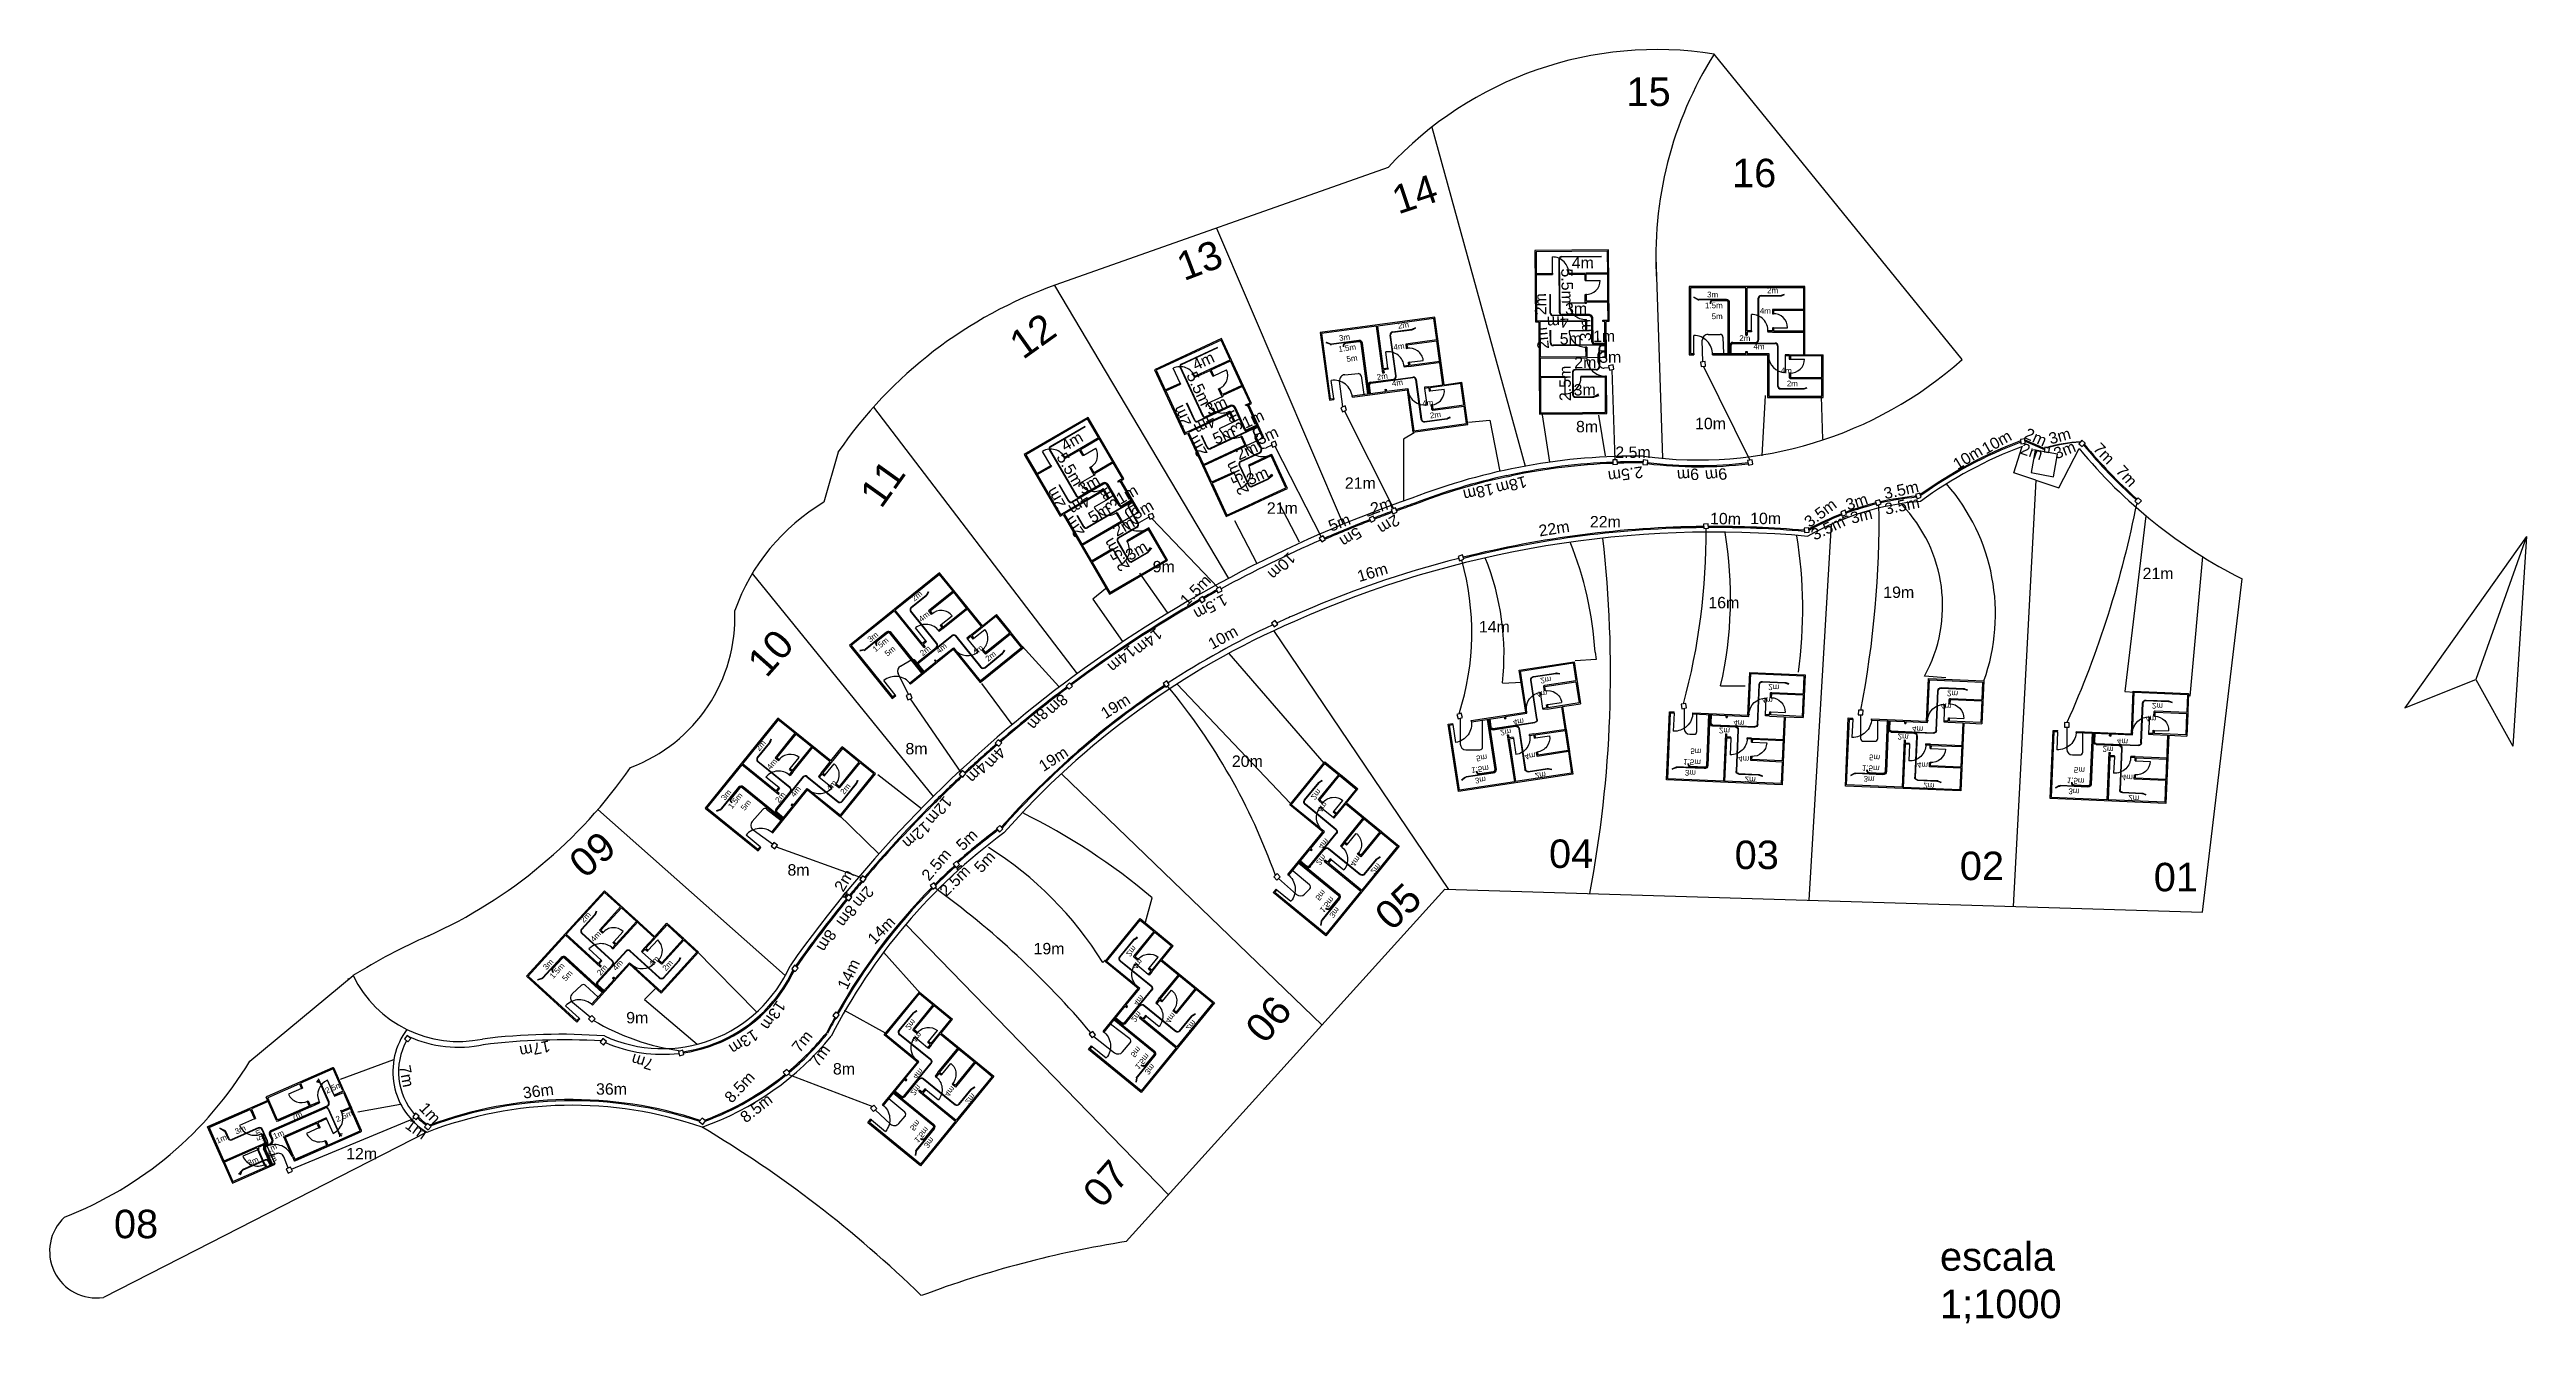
# Model space of a CAD drawing. Header units: millimetres. Extents: x -1169 to 5536, y 114 to 7943.
# Drawn here: x -1.6 to 215.9, y 114.3 to 226.1 of the extents above; entities that cross this region are included whole.
import ezdxf

# ---------------------------------------------------------------- set-up
doc = ezdxf.new("R2010")
doc.units = ezdxf.units.MM
for name, color, linetype in [('Cain', 76, 'Continuous'), ('canalizacion principal', 36, 'Continuous'), ('canalizacion secundaria', 5, 'Continuous'), ('cint', 76, 'Continuous'), ('escala', 250, 'Continuous'), ('urbanizacion', 7, 'Continuous')]:
    doc.layers.add(name, color=color, linetype=linetype)
doc.styles.get("Standard").update_dxf_attribs({"font": 'arial.ttf'})

msp = doc.modelspace()

# ---------------------------------------------------------------- texts
at = {"layer": 'canalizacion principal'}
for s, rotation, p in [('2m', 336.4946, (171.69, 192.04)), ('3m', 15.616, (174.08, 191.46)), ('7m', 314.0055, (177.74, 191.02)), ('2.5m', 187.9304, (138.23, 189.55)), ('9m', 187.1217, (145.61, 189.41)), ('10m', 31.2512, (165.9, 189.2)), ('18m', 194.5245, (127.93, 188.71)), ('3.5m', 12.2514, (159.55, 186.65)), ('2m', 212.3074, (116.52, 185.37)), ('10m', 358.984, (144.17, 184.47)), ('3.5m', 36.858, (152.92, 184.12)), ('3m', 18.4738, (156.29, 185.65)), ('5m', 212.3074, (113.18, 184.26)), ('22m', 8.9924, (129.22, 183.38)), ('10m', 224.0055, (107.2, 182.09)), ('16m', 16.263, (113.37, 179.38)), ('1.5m', 208.4523, (101.46, 178.38)), ('14m', 221.112, (95.54, 175.42)), ('10m', 29.0627, (100.46, 173.43)), ('8m', 230.1531, (85.4, 168.42)), ('4m', 230.1531, (81.67, 165.02)), ('19m', 33.0338, (85.65, 162.7)), ('12m', 230.4245, (76.96, 160.69)), ('5m', 44.0055, (78.56, 155.73)), ('2.5m', 49.8364, (75.61, 153.08)), ('2m', 229.9747, (70.09, 152.8)), ('8m', 233.7159, (68.55, 151.13)), ('14m', 64.3021, (68.4, 143.53)), ('13m', 235.6403, (62.28, 142.75)), ('7m', 51.5056, (64.24, 138)), ('17m', 191.3132, (42.23, 139.16)), ('7m', 163.2349, (51.5, 137.45)), ('7m', 280.7507, (29.06, 136.88)), ('36m', 7.3632, (40, 134.04)), ('8.5m', 47.1296, (58.27, 133.58)), ('1m', 314.0055, (30.75, 133.14))]:
    msp.add_text(s, height=1, rotation=rotation, dxfattribs=at).set_placement(p)
at = {"layer": 'canalizacion secundaria'}
for s, p in [('10m', (142.86, 192.8)), ('8m', (132.41, 192.53)), ('2.5m', (135.86, 190.28)), ('21m', (112.11, 187.57)), ('21m', (105.26, 185.38)), ('22m', (133.63, 184.18)), ('10m', (147.7, 184.47)), ('9m', (95.24, 180.24)), ('21m', (182.16, 179.64)), ('19m', (159.39, 177.99)), ('16m', (144.03, 177.08)), ('14m', (123.88, 174.96)), ('8m', (73.53, 164.26)), ('20m', (102.19, 163.16)), ('8m', (63.17, 153.62)), ('19m', (84.78, 146.71)), ('9m', (49.01, 140.65)), ('8m', (67.16, 136.16)), ('36m', (46.36, 134.39)), ('12m', (24.42, 128.71))]:
    msp.add_text(s, height=1, dxfattribs=at).set_placement(p)
for s, rotation, p in [('10m', 29.4332, (168.41, 190.57)), ('2m', 341.581, (171.35, 190.67)), ('3m', 22.0926, (174.6, 190.15)), ('9m', 184.7602, (143.17, 189.37)), ('7m', 312.386, (179.74, 189.08)), ('18m', 192.8974, (125.06, 188.06)), ('5m', 21.3565, (110.91, 183.79)), ('2m', 18.4162, (114.56, 185.31)), ('3.5m', 25.836, (153.36, 183.01)), ('3m', 14.0242, (156.64, 184.49)), ('3.5m', 11.8117, (159.62, 185.29)), ('1.5m', 44.9736, (98.24, 177.22)), ('14m', 221.2459, (93.22, 173.9)), ('8m', 224.7005, (87.2, 169.66)), ('19m', 32.6407, (91.09, 167.33)), ('4m', 225.9405, (80.13, 163.72)), ('12m', 221.8324, (75.2, 158.45)), ('5m', 47.9947, (80.2, 153.78)), ('2m', 59.0182, (68.06, 152.11)), ('2.5m', 44.978, (77.12, 151.72)), ('8m', 238.9454, (66.68, 148.99)), ('14m', 45.8246, (70.82, 147.51)), ('13m', 213.2183, (60.19, 140.18)), ('7m', 53.8367, (65.84, 136.75)), ('8.5m', 37.8578, (59.51, 131.86)), ('1m', 324.7105, (29.51, 131.52))]:
    msp.add_text(s, height=1, rotation=rotation, dxfattribs=at).set_placement(p)
at = {"layer": 'escala', "insert": (164.37, 121.44), "char_height": 2.5, "attachment_point": 1}
msp.add_mtext_dynamic_manual_height_columns('escala 1;1000', width=1.061, gutter_width=12.5, heights=[0], dxfattribs=at)
at = {"layer": 'urbanizacion', "char_height": 2.5, "attachment_point": 1}
for s, heights, insert in [('15', [0], (136.84, 223.67)), ('16', [0], (146.11, 216.54)), ('04', [0], (130.04, 156.79)), ('03', [32.64], (146.34, 156.69)), ('02', [0], (166.11, 155.72)), ('01', [0], (183.14, 154.74)), ('08', [0], (4.03, 124.29))]:
    msp.add_mtext_dynamic_manual_height_columns(s, width=1.6555, gutter_width=12.5, heights=heights, dxfattribs=dict(at, insert=insert))
for s, insert, rotation in [('14', (116, 214.01), 18.4216), ('13', (97.09, 208.12), 20.8397), ('12', (82.39, 200.89), 35.5159), ('11', (69.36, 187.2), 54.4413), ('10', (59.45, 172.55), 48.3442), ('09', (43.74, 155.18), 40.2145), ('05', (114.51, 150.49), 43.4297), ('06', (103.18, 140.38), 49.1225), ('07', (88.9, 125.95), 48.7922)]:
    msp.add_mtext_dynamic_manual_height_columns(s, width=1.6555, gutter_width=12.5, heights=[0], dxfattribs=dict(at, insert=insert, rotation=rotation))

# ---------------------------------------------------------------- blocks, each defined once
blk = doc.blocks.new('chaletl (1)')
for p, q in [((1524.71, 7754.82), (1524.71, 7756.26)), ((1526.54, 7756.32), (1526.64, 7756.32)), ((1519.64, 7752.82), (1519.64, 7754.41)), ((1524.22, 7754.44), (1524.32, 7754.44)), ((1524.71, 7754.82), (1524.32, 7754.82)), ((1524.32, 7754.82), (1524.32, 7754.82)), ((1524.32, 7754.72), (1524.32, 7754.44)), ((1524.71, 7754.72), (1524.32, 7754.72)), ((1524.71, 7754.82), (1524.71, 7754.72)), ((1526.54, 7754.81), (1526.15, 7754.81)), ((1526.15, 7754.81), (1526.15, 7754.71)), ((1526.54, 7754.71), (1526.15, 7754.71)), ((1526.54, 7755.08), (1526.64, 7755.08)), ((1526.64, 7755.08), (1527.88, 7755.08)), ((1519.64, 7752.82), (1519.64, 7752.72)), ((1521.28, 7752.82), (1521.28, 7752.72)), ((1524.22, 7753), (1524.22, 7752.82)), ((1524.22, 7753), (1524.32, 7753)), ((1524.32, 7753), (1524.32, 7752.82)), ((1526.22, 7752.72), (1526.22, 7752.62)), ((1527.66, 7752.72), (1527.66, 7752.62)), ((1527.66, 7752.62), (1527.66, 7751.17)), ((1528.03, 7752.72), (1529.3, 7752.72)), ((1528.03, 7752.34), (1528.13, 7752.34)), ((1528.13, 7752.34), (1529.37, 7752.34)), ((1529.4, 7752.72), (1530.99, 7752.72)), ((1528.13, 7751.1), (1528.03, 7751.1)), ((1526.12, 7748.97), (1530.99, 7748.97))]:
    blk.add_line(p, q)
for points in [[(1529.4, 7752.72), (1529.4, 7758.7), (1519.24, 7758.7), (1519.24, 7752.72), (1519.64, 7752.72)], [(1524.22, 7754.44), (1524.22, 7758.6), (1519.34, 7758.6)], [(1524.22, 7758.6), (1519.34, 7758.6), (1519.34, 7752.82), (1519.64, 7752.82)], [(1524.32, 7754.82), (1524.32, 7758.6)], [(1529.3, 7756.7), (1529.3, 7758.6), (1524.32, 7758.6)], [(1526.54, 7754.71), (1529.4, 7754.71), (1529.4, 7756.7)], [(1529.3, 7756.7), (1526.54, 7756.7), (1526.54, 7756.32)], [(1526.59, 7756.32), (1526.59, 7756.32), (1526.64, 7756.32)], [(1526.64, 7755.08), (1526.64, 7754.81), (1529.3, 7754.81), (1529.3, 7756.6), (1526.64, 7756.6), (1526.64, 7756.32)], [(1529.3, 7752.72), (1529.3, 7756.6)], [(1524.32, 7754.44), (1524.32, 7754.72)], [(1524.71, 7754.76), (1524.71, 7754.82)], [(1526.15, 7754.82), (1526.15, 7754.76), (1526.15, 7754.76)], [(1526.54, 7755.08), (1526.54, 7754.81)], [(1526.64, 7755.08), (1526.59, 7755.08)], [(1519.24, 7752.72), (1519.64, 7752.72)], [(1519.64, 7752.82), (1519.64, 7752.77)], [(1521.28, 7752.82), (1524.22, 7752.82)], [(1521.28, 7752.77), (1521.28, 7752.82)], [(1521.28, 7752.72), (1526.12, 7752.72)], [(1524.22, 7752.82), (1524.22, 7753)], [(1524.32, 7752.82), (1524.32, 7753)], [(1524.32, 7752.82), (1526.22, 7752.82)], [(1526.12, 7752.72), (1526.12, 7748.97), (1530.99, 7748.97), (1530.99, 7752.72)], [(1526.22, 7752.82), (1526.22, 7749.07), (1530.89, 7749.07), (1530.89, 7750.63)], [(1526.22, 7752.62), (1526.22, 7752.67), (1526.22, 7752.67)], [(1528.03, 7752.72), (1527.66, 7752.72)], [(1527.66, 7752.67), (1527.66, 7752.62)], [(1528.03, 7752.62), (1527.66, 7752.62)], [(1528.03, 7752.62), (1528.03, 7752.34)], [(1528.08, 7752.34), (1528.13, 7752.34)], [(1530.89, 7750.73), (1530.89, 7752.62), (1528.13, 7752.62)], [(1528.13, 7752.62), (1528.13, 7752.34)], [(1530.99, 7750.73), (1530.99, 7752.72)], [(1528.13, 7751.1), (1528.08, 7751.1), (1528.08, 7751.1)], [(1528.13, 7751.1), (1528.13, 7750.73), (1530.89, 7750.73)]]:
    blk.add_lwpolyline(points)
blk.add_lwpolyline([(1528.03, 7751.1), (1528.03, 7750.73, 0.414214), (1528.13, 7750.63), (1530.89, 7750.63)], format="xyb")
for centre, radius, start, end in [((1524.71, 7754.82), 1.44, 357.6635, 90), ((1526.64, 7755.08), 1.24, 0, 92.3109), ((1519.64, 7752.77), 1.64, 358.2528, 90), ((1527.66, 7752.62), 1.45, 180, 270), ((1528.13, 7752.34), 1.24, 267.6891, 0)]:
    blk.add_arc(centre, radius, start, end)
at = {"layer": 'Cain'}
for p, q in [((1527.33, 7757.93), (1527.61, 7758.03)), ((1527.34, 7757.91), (1527.62, 7758.01)), ((1519.96, 7757.57), (1519.64, 7757.75)), ((1519.97, 7757.58), (1519.65, 7757.77)), ((1519.98, 7757.6), (1519.66, 7757.78)), ((1522.5, 7757.57), (1520.09, 7757.57)), ((1522.5, 7757.55), (1520.09, 7757.55)), ((1522.5, 7757.53), (1520.09, 7757.53)), ((1521.07, 7757.24), (1521.07, 7757.19)), ((1521.09, 7757.24), (1521.09, 7757.19)), ((1521.11, 7757.24), (1521.11, 7757.19)), ((1522.5, 7757.49), (1521.32, 7757.49)), ((1522.5, 7757.47), (1521.32, 7757.47)), ((1522.5, 7757.45), (1521.32, 7757.45)), ((1522.67, 7752.82), (1522.67, 7757.28)), ((1522.69, 7752.82), (1522.69, 7757.28)), ((1522.71, 7752.82), (1522.71, 7757.28)), ((1522.71, 7752.82), (1522.71, 7757.28)), ((1522.75, 7752.82), (1522.75, 7757.28)), ((1522.77, 7752.82), (1522.77, 7757.28)), ((1522.79, 7752.82), (1522.79, 7757.28)), ((1525.3, 7754.05), (1525.3, 7757.67)), ((1525.32, 7754.05), (1525.32, 7757.67)), ((1525.34, 7754.05), (1525.34, 7757.67)), ((1525.55, 7757.92), (1527.25, 7757.92)), ((1525.55, 7757.9), (1527.25, 7757.9)), ((1525.55, 7757.88), (1527.25, 7757.88)), ((1527.34, 7757.89), (1527.62, 7757.99)), ((1523.06, 7753.8), (1525.05, 7753.8)), ((1523.06, 7753.78), (1525.05, 7753.78)), ((1523.06, 7753.76), (1525.05, 7753.76)), ((1523.06, 7753.74), (1526.78, 7753.74)), ((1523.06, 7753.72), (1526.78, 7753.72)), ((1523.06, 7753.7), (1526.78, 7753.7)), ((1522.81, 7752.82), (1522.81, 7753.55)), ((1522.81, 7752.82), (1522.81, 7753.55)), ((1522.83, 7752.82), (1522.83, 7753.55)), ((1522.83, 7752.82), (1522.83, 7753.55)), ((1522.85, 7752.82), (1522.85, 7753.55)), ((1522.87, 7752.82), (1522.87, 7753.55)), ((1522.89, 7752.82), (1522.89, 7753.55)), ((1522.91, 7752.82), (1522.91, 7753.55)), ((1526.99, 7753.49), (1526.99, 7750)), ((1527.01, 7753.49), (1527.01, 7750)), ((1527.03, 7753.49), (1527.03, 7750)), ((1527.28, 7749.75), (1529.25, 7749.75)), ((1527.28, 7749.73), (1529.25, 7749.73)), ((1527.28, 7749.71), (1529.25, 7749.71)), ((1529.32, 7749.76), (1529.57, 7749.84)), ((1529.32, 7749.74), (1529.58, 7749.82)), ((1529.33, 7749.72), (1529.59, 7749.8))]:
    blk.add_line(p, q, dxfattribs=at)
for centre, radius, start, end in [((1520.09, 7757.78), 0.25, 239.8779, 270), ((1520.09, 7757.78), 0.23, 239.8779, 270), ((1520.09, 7757.78), 0.21, 239.8779, 270), ((1521.32, 7757.24), 0.25, 90, 180), ((1521.32, 7757.24), 0.25, 90, 180), ((1521.32, 7757.24), 0.23, 90, 180), ((1521.32, 7757.24), 0.21, 90, 180), ((1522.5, 7757.28), 0.29, 0, 90), ((1522.5, 7757.28), 0.27, 0, 90), ((1522.5, 7757.28), 0.25, 0, 90), ((1522.5, 7757.28), 0.21, 0, 90), ((1522.5, 7757.28), 0.21, 0, 90), ((1522.5, 7757.28), 0.21, 0, 90), ((1522.5, 7757.28), 0.19, 0, 90), ((1522.5, 7757.28), 0.17, 0, 90), ((1525.55, 7757.67), 0.25, 90, 180), ((1525.55, 7757.67), 0.23, 90, 180), ((1525.55, 7757.67), 0.21, 90, 180), ((1527.25, 7758.17), 0.25, 270, 289.2762), ((1527.25, 7758.17), 0.27, 270, 289.2762), ((1527.25, 7758.17), 0.29, 270, 289.2762), ((1523.06, 7753.55), 0.25, 90, 180), ((1523.06, 7753.55), 0.23, 90, 180), ((1523.06, 7753.55), 0.21, 90, 180), ((1523.06, 7753.55), 0.19, 90, 180), ((1523.06, 7753.55), 0.17, 90, 180), ((1523.06, 7753.55), 0.15, 90, 180), ((1525.05, 7754.05), 0.25, 270, 0), ((1525.05, 7754.05), 0.27, 270, 0), ((1525.05, 7754.05), 0.29, 270, 0), ((1526.78, 7753.49), 0.25, 0, 90), ((1526.78, 7753.49), 0.25, 0, 90), ((1526.78, 7753.49), 0.23, 0, 90), ((1526.78, 7753.49), 0.23, 0, 90), ((1526.78, 7753.49), 0.21, 0, 90), ((1527.28, 7750), 0.29, 180, 270), ((1527.28, 7750), 0.27, 180, 270), ((1527.28, 7750), 0.25, 180, 270), ((1529.25, 7750), 0.25, 270, 285.6679), ((1529.25, 7750), 0.27, 270, 285.6679), ((1529.25, 7750), 0.29, 270, 285.6679)]:
    blk.add_arc(centre, radius, start, end, dxfattribs=at)
for s, p in [('3m', (1520.81, 7757.75)), ('2m', (1526.08, 7758.12)), ('1.5m', (1520.63, 7756.8)), ('5m', (1521.21, 7755.84)), ('4m', (1525.44, 7756.32)), ('2m', (1523.64, 7753.92)), ('4m', (1524.88, 7753.19)), ('4m', (1527.28, 7751.07)), ('2m', (1527.81, 7749.94))]:
    blk.add_text(s, height=0.5, dxfattribs=at).set_placement(p)
blk = doc.blocks.new('dibujo4 (1)')
for p, q in [((1736.96, 2353.55), (1736.96, 2352.65)), ((1738.67, 2353.98), (1738.57, 2353.98)), ((1738.57, 2353.88), (1738.57, 2353.98)), ((1738.57, 2353.65), (1738.57, 2353.88)), ((1741.81, 2353.98), (1738.67, 2353.98)), ((1741.71, 2353.88), (1738.67, 2353.88)), ((1738.67, 2353.65), (1738.67, 2353.88)), ((1741.71, 2353.42), (1740.47, 2353.42)), ((1741.71, 2353.42), (1741.81, 2353.42)), ((1736.86, 2352.65), (1735.42, 2352.65)), ((1736.86, 2352.65), (1736.96, 2352.65)), ((1736.86, 2351.21), (1736.96, 2351.21)), ((1736.96, 2351.21), (1736.96, 2350.22)), ((1738.57, 2351.73), (1738.57, 2351.63)), ((1738.7, 2351.63), (1738.57, 2351.63)), ((1741.71, 2351.73), (1738.67, 2351.73)), ((1738.7, 2351.73), (1741.71, 2351.73)), ((1741.71, 2352.18), (1741.81, 2352.18)), ((1741.71, 2352.18), (1741.71, 2351.73)), ((1741.91, 2351.73), (1741.81, 2351.73)), ((1741.81, 2351.63), (1742.65, 2351.63)), ((1741.91, 2351.73), (1742.65, 2351.73)), ((1742.65, 2351.73), (1741.91, 2351.73)), ((1742.65, 2351.73), (1742.65, 2351.63)), ((1744.09, 2351.73), (1744.09, 2353.17)), ((1744.94, 2351.73), (1744.09, 2351.73)), ((1744.09, 2351.73), (1744.94, 2351.73)), ((1744.09, 2351.73), (1744.09, 2351.63)), ((1744.09, 2351.63), (1744.94, 2351.63)), ((1744.94, 2351.83), (1744.94, 2351.73)), ((1744.94, 2351.63), (1744.94, 2350.19)), ((1745.04, 2351.73), (1745.04, 2350.09)), ((1736.03, 2350.05), (1734.6, 2350.05)), ((1736.03, 2350.22), (1736.03, 2350.05)), ((1736.03, 2350.05), (1736.13, 2350.05)), ((1736.13, 2350.22), (1736.13, 2350.05)), ((1736.92, 2348.37), (1736.92, 2350)), ((1738.7, 2350.19), (1738.57, 2350.19)), ((1738.57, 2350.09), (1738.57, 2350.19)), ((1741.72, 2350.09), (1738.67, 2350.09)), ((1741.82, 2350.19), (1738.7, 2350.19)), ((1741.72, 2350.09), (1738.7, 2350.09)), ((1741.72, 2349.63), (1740.53, 2349.63)), ((1741.72, 2349.99), (1741.72, 2350.09)), ((1741.72, 2349.63), (1741.82, 2349.63)), ((1742.66, 2350.19), (1741.82, 2350.19)), ((1742.66, 2350.09), (1741.82, 2350.09)), ((1742.66, 2350.09), (1741.82, 2350.09)), ((1742.66, 2350.19), (1742.66, 2350.09)), ((1742.66, 2350.09), (1742.66, 2348.7)), ((1744.94, 2350.19), (1744.1, 2350.19)), ((1744.1, 2350.19), (1744.1, 2350.09)), ((1744.94, 2350.09), (1744.1, 2350.09)), ((1744.94, 2350.09), (1744.1, 2350.09)), ((1736.03, 2348.62), (1736.03, 2348.37)), ((1736.03, 2348.62), (1736.13, 2348.62)), ((1736.13, 2348.62), (1736.13, 2348.37)), ((1736.92, 2348.27), (1736.92, 2348.37)), ((1738.55, 2348.27), (1738.55, 2348.37)), ((1738.57, 2348.27), (1738.57, 2347.94)), ((1738.57, 2347.94), (1738.57, 2347.84)), ((1738.7, 2347.84), (1738.57, 2347.84)), ((1738.67, 2348.27), (1738.67, 2347.94)), ((1741.72, 2348.39), (1741.82, 2348.39)), ((1741.72, 2348.04), (1741.72, 2347.94))]:
    blk.add_line(p, q)
for points in [[(1738.57, 2353.65), (1732.81, 2353.65), (1732.81, 2348.27), (1736.92, 2348.27)], [(1732.81, 2350.22), (1732.81, 2353.65), (1736.96, 2353.65)], [(1736.86, 2351.21), (1736.86, 2350.32), (1732.91, 2350.32), (1732.91, 2353.55), (1736.86, 2353.55), (1736.86, 2352.65)], [(1736.86, 2353.55), (1732.91, 2353.55), (1732.91, 2348.37), (1736.03, 2348.37)], [(1738.57, 2351.73), (1738.57, 2353.55), (1736.96, 2353.55)], [(1736.96, 2353.55), (1736.96, 2352.65)], [(1738.67, 2351.73), (1738.67, 2353.65)], [(1741.71, 2353.88), (1741.71, 2353.42)], [(1741.71, 2353.42), (1741.76, 2353.42)], [(1744.94, 2351.83), (1744.94, 2353.88), (1741.81, 2353.88)], [(1741.81, 2353.88), (1741.81, 2353.42)], [(1736.96, 2351.21), (1736.96, 2350.22), (1736.13, 2350.22)], [(1736.86, 2352.65), (1736.91, 2352.65)], [(1736.91, 2351.21), (1736.91, 2351.21), (1736.86, 2351.21)], [(1741.71, 2351.73), (1738.7, 2351.73)], [(1741.81, 2351.63), (1738.7, 2351.63)], [(1741.76, 2352.18), (1741.76, 2352.18), (1741.71, 2352.18)], [(1741.81, 2352.18), (1741.81, 2351.73)], [(1742.65, 2351.68), (1742.65, 2351.68), (1742.65, 2351.73)], [(1744.09, 2351.73), (1744.09, 2351.68)], [(1736.03, 2350.22), (1732.91, 2350.22)], [(1738.55, 2348.37), (1738.57, 2348.37), (1738.57, 2350.09)], [(1738.67, 2348.27), (1738.67, 2350.09)], [(1738.7, 2350.09), (1741.72, 2350.09)], [(1741.72, 2349.99), (1741.72, 2349.63)], [(1741.72, 2349.63), (1741.77, 2349.63)], [(1741.82, 2350.09), (1741.82, 2349.63)], [(1741.82, 2347.94), (1744.94, 2347.94), (1744.94, 2350.09)], [(1742.66, 2350.14), (1742.66, 2350.09)], [(1744.1, 2350.09), (1744.1, 2350.14)], [(1736.13, 2348.37), (1736.92, 2348.37)], [(1736.92, 2348.32), (1736.92, 2348.37)], [(1738.55, 2348.37), (1738.55, 2348.32), (1738.55, 2348.32)], [(1738.55, 2348.27), (1738.57, 2348.27)], [(1741.72, 2347.94), (1738.67, 2347.94)], [(1738.7, 2347.94), (1741.72, 2347.94)], [(1741.72, 2348.39), (1741.72, 2348.04)], [(1741.77, 2348.39), (1741.72, 2348.39), (1741.72, 2348.39)], [(1741.82, 2348.39), (1741.82, 2347.94)]]:
    blk.add_lwpolyline(points)
for points in [[(1745.04, 2351.73), (1745.04, 2353.88, 0.414214), (1744.94, 2353.98), (1741.81, 2353.98)], [(1738.7, 2347.84), (1744.94, 2347.84, 0.414214), (1745.04, 2347.94), (1745.04, 2350.09)]]:
    blk.add_lwpolyline(points, format="xyb")
blk.add_lwpolyline([(1736.03, 2350.05), (1736.08, 2350.05), (1736.08, 2348.62), (1736.03, 2348.62)], close=True)
for centre, radius, start, end in [((1741.71, 2353.42), 1.24, 180, 272.3109), ((1736.86, 2352.65), 1.44, 180, 271.9898), ((1736.03, 2350.05), 1.43, 54.0951, 54.78), ((1744.09, 2351.73), 1.44, 90, 180), ((1736.03, 2350.05), 1.43, 180, 272.0097), ((1736.92, 2348.37), 1.63, 358.2413, 90), ((1741.77, 2349.63), 1.24, 180, 270), ((1742.66, 2350.14), 1.44, 270, 5.9756)]:
    blk.add_arc(centre, radius, start, end)
at = {"layer": 'cint'}
for p, q in [((1743.38, 2353.23), (1743.16, 2353.42)), ((1743.4, 2353.24), (1743.26, 2353.5)), ((1743.42, 2353.25), (1743.43, 2353.59)), ((1734, 2352.74), (1733.72, 2353.1)), ((1734.02, 2352.75), (1733.73, 2353.12)), ((1734.04, 2352.76), (1733.75, 2353.13)), ((1734.06, 2352), (1734.06, 2352.58)), ((1734.08, 2352), (1734.08, 2352.58)), ((1734.1, 2352), (1734.1, 2352.58)), ((1736.85, 2351.79), (1734.31, 2351.79)), ((1736.85, 2351.77), (1734.31, 2351.77)), ((1736.85, 2351.75), (1734.31, 2351.75)), ((1737.1, 2350.42), (1737.1, 2351.5)), ((1737.12, 2350.42), (1737.12, 2351.5)), ((1737.14, 2350.42), (1737.14, 2351.5)), ((1737.77, 2351.12), (1743.16, 2351.12)), ((1743.41, 2351.37), (1743.41, 2353.11)), ((1743.43, 2351.37), (1743.43, 2353.11)), ((1743.45, 2351.37), (1743.45, 2353.11)), ((1733.98, 2348.94), (1733.62, 2348.77)), ((1736.27, 2348.98), (1734.12, 2348.98)), ((1736.27, 2348.96), (1734.12, 2348.96)), ((1736.27, 2348.94), (1734.12, 2348.94)), ((1736.54, 2348.37), (1736.54, 2349.92)), ((1736.56, 2348.37), (1736.56, 2349.92)), ((1736.58, 2348.37), (1736.58, 2349.92)), ((1736.6, 2348.37), (1736.6, 2349.92)), ((1736.62, 2348.37), (1736.62, 2349.92)), ((1736.64, 2348.37), (1736.64, 2349.92)), ((1736.66, 2348.37), (1736.66, 2349.92)), ((1736.68, 2348.37), (1736.68, 2349.92)), ((1736.7, 2348.37), (1736.7, 2349.92)), ((1736.79, 2350.17), (1736.85, 2350.17)), ((1736.79, 2350.15), (1736.85, 2350.15)), ((1736.79, 2350.13), (1736.85, 2350.13)), ((1736.79, 2350.11), (1737.27, 2350.11)), ((1736.79, 2350.09), (1737.27, 2350.09)), ((1736.79, 2350.07), (1737.27, 2350.07)), ((1736.79, 2350.05), (1737.27, 2350.05)), ((1736.79, 2350.03), (1737.27, 2350.03)), ((1736.79, 2350.01), (1737.27, 2350.01)), ((1737.1, 2350.17), (1737.1, 2350.17)), ((1737.52, 2350.36), (1737.52, 2350.87)), ((1737.54, 2350.36), (1737.54, 2350.87)), ((1737.56, 2350.36), (1737.56, 2350.87)), ((1737.58, 2350.36), (1737.58, 2350.87)), ((1737.6, 2350.36), (1737.6, 2350.87)), ((1737.62, 2350.36), (1737.62, 2350.87)), ((1737.77, 2351.1), (1743.16, 2351.1)), ((1737.77, 2351.08), (1743.16, 2351.08)), ((1737.77, 2351.06), (1742.91, 2351.06)), ((1737.77, 2351.04), (1742.91, 2351.04)), ((1737.77, 2351.02), (1742.91, 2351.02)), ((1743.12, 2350.81), (1743.12, 2348.57)), ((1743.14, 2350.81), (1743.14, 2348.57)), ((1743.16, 2350.81), (1743.16, 2348.57)), ((1733.99, 2348.92), (1733.67, 2348.71)), ((1734.01, 2348.91), (1733.71, 2348.63)), ((1736.48, 2348.37), (1736.48, 2348.73)), ((1736.5, 2348.37), (1736.5, 2348.73)), ((1736.52, 2348.37), (1736.52, 2348.73))]:
    blk.add_line(p, q, dxfattribs=at)
for centre, radius, start, end in [((1733.81, 2352.58), 0.25, 0, 38.0475), ((1733.81, 2352.58), 0.27, 0, 38.0475), ((1733.81, 2352.58), 0.29, 0, 38.0475), ((1734.31, 2352), 0.25, 180, 270), ((1734.31, 2352), 0.23, 180, 270), ((1734.31, 2352), 0.21, 180, 270), ((1736.85, 2351.5), 0.29, 0, 90), ((1736.85, 2351.5), 0.27, 0, 90), ((1736.85, 2351.5), 0.25, 0, 90), ((1737.77, 2350.87), 0.25, 90, 180), ((1743.16, 2351.37), 0.25, 270, 0), ((1743.16, 2351.37), 0.27, 270, 0), ((1743.16, 2351.37), 0.29, 270, 0), ((1743.16, 2353.11), 0.25, 0, 27.9212), ((1743.16, 2353.11), 0.27, 0, 27.9212), ((1743.16, 2353.11), 0.29, 0, 27.9212), ((1734.12, 2348.73), 0.25, 90, 122.715), ((1734.12, 2348.73), 0.23, 90, 122.715), ((1734.12, 2348.73), 0.21, 90, 122.715), ((1736.27, 2348.73), 0.25, 0, 90), ((1736.27, 2348.73), 0.23, 0, 90), ((1736.27, 2348.73), 0.21, 0, 90), ((1736.79, 2349.92), 0.25, 90, 180), ((1736.79, 2349.92), 0.23, 90, 180), ((1736.79, 2349.92), 0.21, 90, 180), ((1736.79, 2349.92), 0.21, 90, 180), ((1736.79, 2349.92), 0.19, 90, 180), ((1736.79, 2349.92), 0.17, 90, 180), ((1736.79, 2349.92), 0.15, 90, 180), ((1736.79, 2349.92), 0.13, 90, 180), ((1736.79, 2349.92), 0.11, 90, 180), ((1736.79, 2349.92), 0.09, 90, 180), ((1736.85, 2350.42), 0.25, 270, 0), ((1736.85, 2350.42), 0.27, 270, 0), ((1736.85, 2350.42), 0.29, 270, 0), ((1737.27, 2350.36), 0.25, 270, 0), ((1737.27, 2350.36), 0.27, 270, 0), ((1737.27, 2350.36), 0.29, 270, 0), ((1737.27, 2350.36), 0.31, 270, 0), ((1737.27, 2350.36), 0.33, 270, 0), ((1737.27, 2350.36), 0.35, 270, 0), ((1737.77, 2350.87), 0.23, 90, 180), ((1737.77, 2350.87), 0.21, 90, 180), ((1737.77, 2350.87), 0.19, 90, 180), ((1737.77, 2350.87), 0.17, 90, 180), ((1737.77, 2350.87), 0.15, 90, 180), ((1742.91, 2350.81), 0.25, 0, 90), ((1742.91, 2350.81), 0.23, 0, 90), ((1742.91, 2350.81), 0.21, 0, 90), ((1742.59, 2348.42), 0.548, 334.9817, 15.8417), ((1743.97, 2348.67), 0.838, 187.0483, 214.4943), ((1743.38, 2348.57), 0.217, 178.427, 277.0234)]:
    blk.add_arc(centre, radius, start, end, dxfattribs=at)
for s, p in [('1m', (1733, 2351.96)), ('3m', (1734.85, 2352.03)), ('7m', (1739.89, 2351.16)), ('2.5m', (1743.55, 2352.11)), ('3m', (1734.76, 2349.05)), ('1m', (1736.71, 2349.45)), ('1m', (1737.76, 2350.29)), ('2.5m', (1743.39, 2349.45))]:
    blk.add_text(s, height=0.5, dxfattribs=at).set_placement(p)
for s, rotation, p in [('1.5m', 87.0621, (1736.81, 2350.12)), ('2m', 273.3691, (1736.75, 2349.42))]:
    blk.add_text(s, height=0.5, rotation=rotation, dxfattribs=at).set_placement(p)
blk = doc.blocks.new('dibujo3 (1)')
for p, q in [((1432.45, 2499.36), (1432.45, 2497.46)), ((1432.45, 2497.46), (1433.88, 2497.46)), ((1432.45, 2497.36), (1433.88, 2497.36)), ((1433.88, 2497.46), (1433.88, 2498.89)), ((1433.88, 2497.46), (1433.88, 2497.36)), ((1435.31, 2497.46), (1436.84, 2497.46)), ((1435.31, 2497.46), (1435.31, 2497.36)), ((1435.31, 2497.36), (1436.74, 2497.36)), ((1436.74, 2496.79), (1436.74, 2497.36)), ((1436.84, 2497.46), (1438.73, 2497.46)), ((1436.84, 2497.36), (1438.73, 2497.36)), ((1436.84, 2496.79), (1436.84, 2497.36)), ((1432.45, 2493.3), (1432.45, 2495.02)), ((1436.74, 2494.81), (1435.31, 2494.81)), ((1436.74, 2496.79), (1436.84, 2496.79)), ((1436.74, 2494.81), (1436.74, 2495.57)), ((1436.74, 2495.57), (1436.84, 2495.57)), ((1436.74, 2494.81), (1436.84, 2494.81)), ((1436.84, 2496.79), (1438.06, 2496.79)), ((1436.84, 2494.99), (1436.84, 2495.57)), ((1438.73, 2494.99), (1436.84, 2494.99)), ((1438.73, 2494.89), (1436.84, 2494.89)), ((1436.84, 2494.81), (1436.84, 2494.89)), ((1432.64, 2493.3), (1436.74, 2493.3)), ((1436.74, 2493.2), (1432.74, 2493.2)), ((1436.74, 2493.3), (1436.74, 2493.38)), ((1436.74, 2493.38), (1436.84, 2493.38)), ((1436.74, 2493.2), (1436.74, 2492.38)), ((1436.84, 2493.3), (1436.84, 2493.38)), ((1436.84, 2493.2), (1436.84, 2493.3)), ((1436.84, 2493.2), (1436.84, 2492.38)), ((1438.28, 2493.3), (1438.55, 2493.3)), ((1438.28, 2493.2), (1438.28, 2493.3)), ((1438.45, 2493.2), (1438.28, 2493.2)), ((1436.74, 2492.38), (1435.31, 2492.38)), ((1436.84, 2492.38), (1436.74, 2492.38)), ((1436.74, 2490.95), (1436.74, 2490.12)), ((1436.84, 2490.95), (1436.74, 2490.95)), ((1436.84, 2490.95), (1436.84, 2490.02)), ((1432.74, 2490.12), (1436.74, 2490.12)), ((1432.74, 2490.02), (1436.84, 2490.02)), ((1434.88, 2488.39), (1432.74, 2488.39)), ((1434.88, 2488.29), (1432.74, 2488.29)), ((1434.88, 2488.39), (1434.88, 2488.29)), ((1434.88, 2488.29), (1434.88, 2486.87)), ((1438.45, 2488.39), (1436.31, 2488.39)), ((1436.31, 2488.39), (1436.31, 2488.29)), ((1438.45, 2488.29), (1436.31, 2488.29)), ((1438.45, 2490.02), (1436.84, 2490.02)), ((1438.55, 2490.02), (1438.45, 2490.02)), ((1438.45, 2490.02), (1438.55, 2490.02)), ((1438.55, 2488.39), (1438.45, 2488.39)), ((1438.5, 2488.39), (1438.5, 2488.39)), ((1434.78, 2485.21), (1436.42, 2485.21)), ((1434.78, 2485.11), (1436.42, 2485.11))]:
    blk.add_line(p, q)
for points in [[(1438.55, 2493.2), (1438.83, 2493.2), (1438.83, 2499.46), (1432.35, 2499.46), (1432.35, 2493.2), (1432.64, 2493.2)], [(1438.73, 2497.46), (1438.73, 2499.36), (1432.45, 2499.36), (1432.45, 2497.46)], [(1432.45, 2497.36), (1432.45, 2493.3), (1432.64, 2493.3)], [(1433.88, 2497.46), (1433.88, 2497.41)], [(1435.31, 2497.41), (1435.31, 2497.41), (1435.31, 2497.46)], [(1438.73, 2494.99), (1438.73, 2497.36)], [(1436.79, 2494.81), (1436.74, 2494.81)], [(1436.79, 2496.79), (1436.84, 2496.79)], [(1436.84, 2495.57), (1436.79, 2495.57), (1436.79, 2495.57)], [(1438.55, 2493.3), (1438.73, 2493.3), (1438.73, 2494.89)], [(1432.64, 2493.2), (1432.64, 2485.11), (1434.78, 2485.11)], [(1432.74, 2493.2), (1432.74, 2490.12)], [(1436.74, 2493.38), (1436.79, 2493.38)], [(1438.45, 2490.02), (1438.45, 2493.2)], [(1438.55, 2490.02), (1438.55, 2493.2)], [(1436.79, 2492.38), (1436.74, 2492.38)], [(1436.74, 2490.95), (1436.79, 2490.95), (1436.79, 2490.95)], [(1432.74, 2490.02), (1432.74, 2488.39)], [(1432.74, 2488.29), (1432.74, 2485.21), (1434.78, 2485.21)], [(1434.88, 2488.34), (1434.88, 2488.29)], [(1436.31, 2488.29), (1436.31, 2488.34), (1436.31, 2488.34)], [(1436.42, 2485.11), (1438.55, 2485.11), (1438.55, 2488.39)], [(1436.42, 2485.21), (1438.45, 2485.21), (1438.45, 2488.29)], [(1438.45, 2490.02), (1438.5, 2490.02)], [(1438.5, 2488.39), (1438.45, 2488.39)]]:
    blk.add_lwpolyline(points)
blk.add_circle((2872.92, 4986.3), 0.72)
for centre, radius, start, end in [((1433.88, 2497.46), 1.43, 357.9907, 90), ((1436.74, 2494.81), 1.43, 180, 272.0081), ((1436.84, 2496.79), 1.22, 267.6584, 0), ((1436.74, 2492.38), 1.43, 180, 272.0093), ((1438.45, 2490.02), 1.63, 86.4779, 90), ((1434.88, 2488.29), 1.43, 270, 2.009), ((1438.45, 2490.02), 1.63, 180, 271.7602)]:
    blk.add_arc(centre, radius, start, end)
at = {"layer": 'cint'}
for p, q in [((1434.48, 2493.97), (1434.48, 2498.73)), ((1434.5, 2493.97), (1434.5, 2498.73)), ((1434.52, 2493.97), (1434.52, 2498.73)), ((1434.67, 2498.92), (1438.21, 2498.92)), ((1434.67, 2498.9), (1438.21, 2498.9)), ((1434.67, 2498.88), (1438.21, 2498.88)), ((1433.65, 2493.97), (1433.65, 2495.61)), ((1433.67, 2493.97), (1433.67, 2495.6)), ((1433.69, 2493.97), (1433.69, 2495.59)), ((1437.04, 2493.76), (1433.9, 2493.76)), ((1437.04, 2493.74), (1433.9, 2493.74)), ((1437.04, 2493.72), (1433.9, 2493.72)), ((1437.04, 2493.82), (1434.67, 2493.82)), ((1437.04, 2493.8), (1434.67, 2493.8)), ((1437.04, 2493.78), (1434.67, 2493.78)), ((1437.29, 2491.41), (1437.29, 2493.47)), ((1437.31, 2491.41), (1437.31, 2493.47)), ((1437.33, 2491.41), (1437.33, 2493.47)), ((1437.35, 2491.41), (1437.35, 2493.47)), ((1437.37, 2491.41), (1437.37, 2493.47)), ((1437.39, 2491.41), (1437.39, 2493.47)), ((1433.65, 2491.35), (1433.65, 2492.47)), ((1433.67, 2491.35), (1433.67, 2492.47)), ((1433.69, 2491.35), (1433.69, 2492.47)), ((1438.45, 2491.14), (1433.9, 2491.14)), ((1438.45, 2491.12), (1433.9, 2491.12)), ((1438.45, 2491.1), (1433.9, 2491.1)), ((1438.45, 2491.26), (1437.54, 2491.26)), ((1438.45, 2491.24), (1437.54, 2491.24)), ((1438.45, 2491.22), (1437.54, 2491.22)), ((1438.45, 2491.2), (1437.54, 2491.2)), ((1438.45, 2491.18), (1437.54, 2491.18)), ((1438.45, 2491.16), (1437.54, 2491.16)), ((1438.45, 2491.16), (1437.54, 2491.16)), ((1437.91, 2490.83), (1437.91, 2489.23)), ((1437.93, 2490.83), (1437.93, 2489.23)), ((1437.95, 2490.83), (1437.95, 2489.23)), ((1438.45, 2491.08), (1438.16, 2491.08)), ((1438.45, 2491.06), (1438.16, 2491.06)), ((1438.45, 2491.04), (1438.16, 2491.04)), ((1435.56, 2488.73), (1435.56, 2486.81)), ((1435.58, 2488.73), (1435.58, 2486.81)), ((1435.6, 2488.73), (1435.6, 2486.81)), ((1437.66, 2488.98), (1435.81, 2488.98)), ((1437.66, 2488.96), (1435.81, 2488.96)), ((1437.66, 2488.94), (1435.81, 2488.94)), ((1435.81, 2486.6), (1437.35, 2486.6)), ((1435.81, 2486.58), (1437.35, 2486.58)), ((1435.81, 2486.56), (1437.35, 2486.56)), ((1437.45, 2486.62), (1437.83, 2486.83)), ((1437.46, 2486.6), (1437.86, 2486.76)), ((1437.47, 2486.58), (1437.88, 2486.71))]:
    blk.add_line(p, q, dxfattribs=at)
for centre, radius, start, end in [((1434.67, 2498.73), 0.19, 90, 180), ((1434.67, 2498.73), 0.17, 90, 180), ((1434.67, 2498.73), 0.15, 90, 180), ((1433.9, 2493.97), 0.25, 180, 270), ((1433.9, 2493.97), 0.23, 180, 270), ((1433.9, 2493.97), 0.21, 180, 270), ((1434.67, 2493.97), 0.19, 180, 270), ((1434.67, 2493.97), 0.17, 180, 270), ((1434.67, 2493.97), 0.15, 180, 270), ((1437.04, 2493.47), 0.35, 0, 90), ((1437.04, 2493.47), 0.33, 0, 90), ((1437.04, 2493.47), 0.31, 0, 90), ((1437.04, 2493.47), 0.29, 0, 90), ((1437.04, 2493.47), 0.27, 0, 90), ((1437.04, 2493.47), 0.25, 0, 90), ((1433.9, 2491.35), 0.25, 180, 270), ((1433.9, 2491.35), 0.23, 180, 270), ((1433.9, 2491.35), 0.21, 180, 270), ((1437.54, 2491.41), 0.25, 180, 270), ((1437.54, 2491.41), 0.23, 180, 270), ((1437.54, 2491.41), 0.21, 180, 270), ((1437.54, 2491.41), 0.19, 180, 270), ((1437.54, 2491.41), 0.17, 180, 270), ((1437.54, 2491.41), 0.15, 180, 270), ((1438.16, 2490.83), 0.25, 90, 180), ((1438.16, 2490.83), 0.25, 90, 180), ((1438.16, 2490.83), 0.25, 90, 180), ((1438.16, 2490.83), 0.23, 90, 180), ((1438.16, 2490.83), 0.21, 90, 180), ((1435.81, 2488.73), 0.25, 90, 180), ((1435.81, 2488.73), 0.23, 90, 180), ((1435.81, 2488.73), 0.21, 90, 180), ((1437.66, 2489.23), 0.25, 270, 0), ((1437.66, 2489.23), 0.27, 270, 0), ((1437.66, 2489.23), 0.29, 270, 0), ((1435.81, 2486.81), 0.25, 180, 270), ((1435.81, 2486.81), 0.23, 180, 270), ((1435.81, 2486.81), 0.21, 180, 270), ((1437.35, 2486.81), 0.21, 270, 297.8792), ((1437.35, 2486.81), 0.23, 270, 297.8792), ((1437.35, 2486.81), 0.25, 270, 297.8792), ((1437.35, 2486.81), 0.25, 270, 297.8792), ((1437.35, 2486.81), 0.25, 270, 297.8792)]:
    blk.add_arc(centre, radius, start, end, dxfattribs=at)
for s, rotation, p in [('5.5m', 270.6067, (1434.65, 2497.87)), ('2m', 90, (1433.31, 2493.78)), ('2m', 95.5328, (1433.53, 2490.84)), ('4m', 181.8112, (1435.27, 2493.7)), ('3m', 92.1421, (1437.25, 2491.48)), ('2.5m', 90, (1435.41, 2486.23))]:
    blk.add_text(s, height=1, rotation=rotation, dxfattribs=at).set_placement(p)
for s, p in [('4m', (1435.58, 2497.86)), ('3m', (1434.96, 2493.83)), ('5m', (1434.47, 2491.21)), ('1m', (1437.4, 2491.4)), ('3m', (1437.92, 2489.56)), ('2m', (1435.73, 2489.11)), ('3m', (1435.65, 2486.71))]:
    blk.add_text(s, height=1, dxfattribs=at).set_placement(p)

# ---------------------------------------------------------------- linework, layer by layer
msp.add_line((172.78, 188.33), (174.82, 187.64))
at = {"layer": 'canalizacion principal'}
for p, q in [((171.85, 191.75), (173.55, 191.01)), ((177.11, 191.56), (176.98, 191.41)), ((126.33, 188.73), (126.72, 188.81)), ((75.5, 159.53), (75.79, 159.81)), ((61.93, 142.59), (62.18, 142.9))]:
    msp.add_line(p, q, dxfattribs=at)
for points in [[(171.43, 191.91), (171.47, 191.52), (171.86, 191.56), (171.83, 191.95)], [(176.84, 191.27), (177.11, 191.56), (176.82, 191.83), (176.55, 191.53)], [(138.68, 189.66), (138.72, 190.06), (138.32, 190.1), (138.28, 189.7)], [(174.33, 188.63), (174.7, 190.6), (172.74, 190.96), (172.37, 189)], [(173.92, 190.75), (173.98, 191.14), (173.59, 191.21), (173.52, 190.81)], [(162.21, 187.06), (162.36, 186.68), (162.73, 186.83), (162.59, 187.2)], [(114.59, 185.34), (114.17, 185.17), (114.12, 185.31), (114.53, 185.48)], [(114.61, 185.17), (114.25, 185), (114.42, 184.64), (114.78, 184.81)], [(155.65, 185.55), (155.79, 185.18), (156.17, 185.32), (156.03, 185.69)], [(155.83, 185.04), (156.25, 185.2), (156.3, 185.06), (155.88, 184.9)], [(152.45, 184.12), (152.48, 183.73), (152.88, 183.75), (152.85, 184.15)], [(99.86, 177.79), (99.64, 178.12), (99.31, 177.9), (99.53, 177.57)], [(105.67, 175.77), (105.9, 175.45), (106.23, 175.68), (106, 176)], [(88.2, 170.24), (87.93, 170.53), (87.64, 170.26), (87.91, 169.97)], [(81.99, 165.28), (81.68, 165.54), (81.42, 165.23), (81.73, 164.97)], [(81.52, 157.74), (81.79, 157.44), (82.08, 157.71), (81.81, 158.01)], [(77.72, 154.61), (77.99, 154.31), (78.28, 154.58), (78.02, 154.88)], [(78.05, 154.2), (78.38, 154.5), (78.48, 154.39), (78.15, 154.09)], [(68.42, 152.07), (68.15, 151.71), (68.03, 151.8), (68.3, 152.16)], [(68.82, 151.73), (68.5, 151.97), (68.26, 151.65), (68.58, 151.41)], [(63.84, 145.19), (64.1, 145.5), (63.79, 145.75), (63.54, 145.44)], [(67.72, 141.39), (67.42, 141.65), (67.16, 141.34), (67.47, 141.08)], [(30.09, 139.33), (29.79, 139.59), (29.53, 139.28), (29.84, 139.02)], [(47.28, 139.05), (46.97, 139.31), (46.71, 139), (47.02, 138.74)], [(31.87, 131.61), (31.57, 131.87), (31.31, 131.56), (31.62, 131.31)], [(55.98, 132.08), (55.67, 132.33), (55.42, 132.03), (55.73, 131.77)]]:
    msp.add_lwpolyline(points, close=True, dxfattribs=at)
msp.add_lwpolyline([(173.78, 191.17, -0.063359), (176.68, 191.68, -0.733719)], format="xyb", dxfattribs=at)
for centre, radius, start, end in [((184.85, 156.08), 38.02, 110.6275, 125.6302), ((210.89, 219.34), 43.93, 219.4717, 228.1768), ((137.71, 135.98), 53.96, 92.1929, 101.7508), ((137.71, 135.98), 53.96, 89.363, 91.7681), ((143.15, 224.96), 35.36, 262.7721, 277.0865), ((137.71, 135.98), 53.96, 102.1755, 111.2129), ((154.54, 81.29), 111.11, 110.1596, 111.0182), ((154.54, 81.29), 111.11, 109.1097, 109.9533), ((164.58, 162.74), 24.2, 111.3707, 118.8217), ((164.58, 162.74), 24.2, 103.8756, 110.4277), ((164.58, 162.74), 24.2, 95.4654, 102.9204), ((154.54, 81.29), 111.11, 113.647, 118.6621), ((154.54, 81.29), 111.11, 111.2249, 113.4373), ((144.54, 93.31), 90.86, 90.5762, 104.025), ((144.54, 93.31), 90.86, 85.0021, 90.3238), ((144.54, 93.31), 90.96, 104.278, 114.0428), ((154.54, 81.29), 111.21, 118.8653, 119.5431), ((154.54, 81.29), 111.21, 119.75, 126.7234), ((136.45, 109.58), 72.82, 113.4351, 114.5886), ((136.45, 109.58), 72.82, 114.9087, 123.1762), ((154.54, 81.29), 111.21, 126.9309, 130.8317), ((136.45, 109.58), 72.72, 123.4911, 138.4604), ((154.54, 81.29), 111.21, 131.0407, 132.9743), ((154.54, 81.29), 111.21, 133.1825, 135.0846), ((154.54, 81.29), 111.21, 135.2917, 139.5238), ((112.25, 116.45), 51.28, 126.6362, 131.6904), ((112.25, 116.45), 51.18, 135.2418, 150.6909), ((154.54, 81.29), 111.21, 139.7306, 140.5919), ((112.25, 116.45), 51.18, 132.1373, 134.7873), ((154.54, 81.29), 111.21, 140.7983, 144.6167), ((52.21, 150.66), 12.63, 322.0967, 335.0728), ((52.21, 150.66), 12.63, 278.2491, 320.2963), ((34.31, 149.41), 10.85, 245.9379, 281.5753), ((34.73, 136.4), 5.71, 147.2706, 147.3942), ((43.61, 78.3), 60.9, 86.9298, 96.7587), ((47.2, 155.61), 25.02, 309.9317, 320.8094), ((112.25, 116.45), 51.28, 151.1457, 152.9125), ((34.73, 136.4), 5.71, 151.4581, 221.002), ((52.21, 150.66), 12.73, 246.816, 276.4297), ((47.2, 155.61), 25.02, 290.3412, 309.015), ((44.21, 98.31), 35.55, 71.5348, 110.4549), ((34.73, 136.4), 5.71, 225.0539, 234.8762)]:
    msp.add_arc(centre, radius, start, end, dxfattribs=at)
at = {"layer": 'canalizacion secundaria'}
for p, q in [((143.54, 198.7), (143.5, 200.61)), ((144, 201.12), (145.06, 201.12)), ((145.31, 200.88), (145.36, 199.45)), ((134.37, 198.65), (134.36, 199.42)), ((134.61, 199.68), (134.97, 199.68)), ((135.31, 198.18), (134.89, 198.16)), ((143.59, 198.31), (147.68, 190.08)), ((111.94, 194.76), (111.65, 197.01)), ((112.1, 197.57), (113.27, 197.68)), ((113.54, 197.47), (113.78, 195.86)), ((112.09, 194.39), (116.37, 185.83)), ((104.54, 191.39), (104.23, 192)), ((104.36, 192.34), (104.7, 192.48)), ((105.7, 191.41), (105.21, 191.17)), ((171.83, 191.86), (173.57, 191.11)), ((105.96, 191.3), (110.04, 183.34)), ((126.35, 188.63), (126.74, 188.71)), ((93.45, 184.74), (92.9, 185.44)), ((92.97, 185.81), (93.59, 186.17)), ((94.91, 185.08), (94.09, 184.62)), ((181.76, 186.78), (181.62, 186.63)), ((73.09, 172.01), (74.03, 172.57)), ((74.37, 172.49), (75.04, 171.45)), ((73.79, 169.5), (72.89, 171.36)), ((141.9, 168.3), (141.9, 166.52)), ((143.02, 166.27), (143.02, 167.79)), ((157.4, 167.74), (157.4, 165.66)), ((122.25, 167.45), (122.25, 165.16)), ((124.21, 164.91), (124.21, 167.26)), ((142.4, 166.02), (142.77, 166.02)), ((157.65, 165.41), (158.65, 165.41)), ((158.9, 165.66), (158.9, 167.24)), ((175.5, 166.65), (175.5, 164.71)), ((176.9, 164.46), (176.9, 166.16)), ((122.75, 164.66), (123.96, 164.66)), ((176, 164.21), (176.65, 164.21)), ((60.07, 158.36), (61, 159.42)), ((61.34, 159.45), (62.62, 158.45)), ((75.57, 159.46), (75.86, 159.74)), ((61.86, 156.37), (60.15, 157.62)), ((106.29, 153.36), (107.88, 151.96)), ((109.01, 152.82), (107.56, 154.02)), ((108.57, 151.98), (109.03, 152.45)), ((44.27, 143.23), (45.08, 143.99)), ((45.42, 143.99), (46.54, 142.95)), ((45.85, 141.18), (44.3, 142.48)), ((62.01, 142.53), (62.26, 142.84)), ((90.07, 139.5), (91.89, 138.07)), ((93.22, 139.3), (91.54, 140.58)), ((92.59, 138.14), (93.26, 138.94)), ((70.88, 133.05), (72.22, 131.81)), ((73.47, 132.84), (72.07, 134.02)), ((72.94, 131.85), (73.49, 132.49)), ((17.58, 128.65), (17.77, 128.21)), ((17.86, 129.04), (17.72, 128.98)), ((17.86, 129.04), (18.29, 129.22)), ((19.34, 127.96), (18.95, 128.94))]:
    msp.add_line(p, q, dxfattribs=at)
for points in [[(135.27, 198.37), (135.35, 197.98), (135.74, 198.06), (135.66, 198.45)], [(143.39, 198.29), (143.78, 198.33), (143.74, 198.73), (143.35, 198.68)], [(111.76, 194.69), (111.9, 194.32), (112.27, 194.46), (112.13, 194.84)], [(105.63, 191.6), (105.77, 191.23), (106.14, 191.37), (106, 191.74)], [(136.05, 189.72), (136.03, 190.12), (135.63, 190.11), (135.65, 189.71)], [(147.95, 189.73), (147.87, 190.12), (147.48, 190.05), (147.56, 189.65)], [(94.84, 185.27), (94.98, 184.9), (95.36, 185.04), (95.21, 185.41)], [(116.19, 185.75), (116.33, 185.38), (116.7, 185.53), (116.56, 185.9)], [(158.68, 186.47), (158.82, 186.1), (159.2, 186.24), (159.06, 186.61)], [(181.78, 186.22), (182.05, 186.51), (181.76, 186.78), (181.49, 186.48)], [(110.42, 183.12), (110.2, 183.45), (109.87, 183.23), (110.09, 182.9)], [(143.61, 184.47), (143.64, 184.07), (144.04, 184.1), (144.01, 184.49)], [(122.05, 181.63), (122.19, 181.25), (122.56, 181.38), (122.43, 181.76)], [(100.8, 178.8), (100.97, 178.44), (101.33, 178.61), (101.16, 178.97)], [(96.15, 170.48), (96.38, 170.15), (96.7, 170.38), (96.47, 170.71)], [(73.6, 169.43), (73.75, 169.06), (74.12, 169.2), (73.98, 169.58)], [(122.06, 167.39), (122.44, 167.5), (122.33, 167.89), (121.95, 167.77)], [(141.65, 168.67), (141.7, 168.27), (142.1, 168.33), (142.04, 168.73)], [(157.21, 168.14), (157.2, 167.74), (157.6, 167.74), (157.61, 168.14)], [(175.3, 166.66), (175.7, 166.64), (175.71, 167.04), (175.31, 167.06)], [(78.26, 162.52), (78.58, 162.27), (78.83, 162.58), (78.51, 162.83)], [(62.3, 156.3), (61.97, 156.53), (61.74, 156.21), (62.06, 155.98)], [(70.09, 153.36), (69.77, 153.6), (69.53, 153.28), (69.86, 153.04)], [(75.71, 152.76), (75.94, 152.44), (76.27, 152.67), (76.04, 152.99)], [(105.87, 153.5), (106.15, 153.22), (106.44, 153.5), (106.16, 153.79)], [(45.98, 141.33), (45.71, 141.04), (46, 140.76), (46.28, 141.06)], [(89.98, 139.94), (89.67, 139.69), (89.91, 139.38), (90.23, 139.63)], [(53.97, 138.3), (53.59, 138.19), (53.69, 137.81), (54.08, 137.91)], [(62.8, 136.34), (63.07, 136.04), (63.37, 136.3), (63.1, 136.6)], [(30.82, 132.51), (30.51, 132.76), (30.26, 132.45), (30.57, 132.19)], [(70.46, 133.22), (70.73, 132.92), (71.03, 133.18), (70.76, 133.48)], [(19.52, 128.04), (19.16, 127.87), (19.34, 127.51), (19.7, 127.68)]]:
    msp.add_lwpolyline(points, close=True, dxfattribs=at)
for points in [[(135.55, 198.02), (135.83, 190.12)], [(95.17, 184.97), (100.98, 178.88)], [(73.93, 169.13), (78.39, 162.68)], [(62.18, 156.14), (69.65, 153.44)], [(70.61, 133.35), (63.22, 136.17)], [(19.61, 127.86), (30.41, 132.32)]]:
    msp.add_lwpolyline(points, dxfattribs=at)
for points in [[(173.7, 191.19, -0.066457), (176.71, 191.72, -0.066457)], [(157.41, 168.14, 0.052169), (159.01, 186.17, -1.798511)], [(181.64, 186.35, -0.057185), (175.51, 167.05, 9.399101)], [(141.85, 168.7, 0.068064), (143.84, 184.08, 26.117905)], [(122.14, 167.83, 0.148595), (122.37, 181.32, -2.853708)], [(106.01, 153.64, 0.087815), (96.54, 170.26, 3.3251)], [(89.82, 139.82, 0.0605), (76.1, 152.55, -1.974954)], [(46.14, 140.91, 0.101492), (53.78, 138.25, 0.704881)]]:
    msp.add_lwpolyline(points, format="xyb", dxfattribs=at)
for centre, radius, start, end in [((144, 200.62), 0.5, 90, 181.4028), ((145.06, 200.87), 0.25, 1.6377, 90), ((134.61, 199.43), 0.25, 90, 180.7444), ((134.87, 198.66), 0.5, 180.7444, 272.1684), ((112.15, 197.08), 0.5, 95.2972, 187.3308), ((113.29, 197.43), 0.25, 8.5584, 95.2972), ((104.45, 192.11), 0.25, 112.0203, 206.802), ((184.85, 156.08), 38.12, 110.587, 125.6302), ((211.53, 220.01), 44.76, 219.5887, 228.1318), ((104.98, 191.62), 0.5, 206.802, 296.2977), ((137.71, 135.98), 53.86, 92.1929, 101.7508), ((137.71, 135.98), 53.86, 89.363, 91.7681), ((143.15, 224.96), 35.46, 262.7721, 277.0865), ((137.71, 135.98), 53.86, 102.1755, 111.2129), ((93.1, 185.59), 0.25, 120.6803, 218.0654), ((154.54, 81.29), 111.01, 110.1588, 111.0182), ((154.54, 81.29), 111.01, 109.1097, 109.9523), ((164.58, 162.74), 24.3, 111.3707, 118.8217), ((164.58, 162.74), 24.3, 103.9048, 110.4277), ((164.58, 162.74), 24.3, 95.4654, 102.9536), ((93.84, 185.05), 0.5, 218.0654, 299.5075), ((154.54, 81.29), 111.01, 111.2249, 113.4373), ((144.54, 93.31), 90.96, 90.5762, 104.025), ((144.54, 93.31), 90.96, 85.0021, 90.3238), ((154.54, 81.29), 111.11, 118.8689, 119.5431), ((154.54, 81.29), 111.11, 119.75, 126.7234), ((73.34, 171.58), 0.5, 120.7304, 205.8082), ((74.16, 172.35), 0.25, 33.0307, 120.7304), ((154.54, 81.29), 111.11, 126.9309, 130.8317), ((136.45, 109.58), 72.82, 123.4911, 138.4604), ((142.4, 166.52), 0.5, 180, 270), ((142.77, 166.27), 0.25, 270, 0), ((157.65, 165.66), 0.25, 180, 270), ((158.65, 165.66), 0.25, 270, 0), ((154.54, 81.29), 111.11, 131.0407, 132.9666), ((122.75, 165.16), 0.5, 180, 270), ((123.96, 164.91), 0.25, 270, 0), ((176, 164.71), 0.5, 180, 270), ((176.65, 164.46), 0.25, 270, 0), ((154.54, 81.29), 111.11, 133.1751, 135.0846), ((61.19, 159.26), 0.25, 52.0136, 138.8863), ((154.54, 81.29), 111.11, 135.2917, 139.5238), ((60.45, 158.03), 0.5, 138.8863, 233.7424), ((112.25, 116.45), 51.38, 126.6362, 131.6904), ((112.25, 116.45), 51.28, 132.1373, 134.7684), ((112.25, 116.45), 51.28, 135.2219, 150.6909), ((154.54, 81.29), 111.11, 139.7306, 140.5919), ((108.85, 152.63), 0.25, 315.4943, 50.3986), ((154.54, 81.29), 111.11, 140.7983, 144.6202), ((108.21, 152.33), 0.5, 228.5702, 315.4943), ((45.25, 143.81), 0.25, 46.9971, 133.3637), ((52.21, 150.66), 12.73, 322.0967, 334.9578), ((44.62, 142.86), 0.5, 133.3637, 230.0949), ((52.21, 150.66), 12.73, 278.2491, 320.2963), ((47.2, 155.61), 25.12, 309.9382, 320.8094), ((112.25, 116.45), 51.18, 151.1457, 152.9125), ((93.07, 139.1), 0.25, 320.1728, 52.633), ((92.2, 138.46), 0.5, 231.7646, 320.1728), ((47.2, 155.61), 25.12, 290.3412, 309.0253), ((44.21, 98.31), 35.65, 71.5348, 110.4549), ((73.31, 132.65), 0.25, 318.6694, 49.8754), ((34.73, 136.4), 5.61, 225.0539, 234.8762), ((72.56, 132.18), 0.5, 227.5132, 318.6694), ((17.81, 128.75), 0.25, 112.2707, 203.3346), ((18.48, 128.75), 0.5, 21.9428, 112.2707)]:
    msp.add_arc(centre, radius, start, end, dxfattribs=at)
at = {"layer": 'urbanizacion'}
for p, q in [((166.31, 198.91), (144.55, 225.72)), ((119.76, 219.32), (127.96, 189.56)), ((115.91, 215.77), (86.74, 205.46)), ((100.83, 210.44), (111.97, 184.46)), ((139.42, 207.92), (140.01, 190.25)), ((86.62, 205.42), (101.9, 179.71)), ((139.48, 206.22), (139.47, 206.22)), ((149.03, 195.76), (148.73, 190.46)), ((70.71, 194.73), (88.6, 171.34)), ((122.98, 193.42), (124.84, 193.6)), ((124.84, 193.6), (125.73, 189.08)), ((129.44, 194.07), (130.08, 189.9)), ((134.39, 194.03), (134.98, 190.45)), ((153.94, 195.67), (154.04, 191.93)), ((118.2, 192.49), (117.27, 191.93)), ((117.27, 191.93), (117.27, 186.49)), ((67.61, 190.78), (66.37, 186.39)), ((170.84, 188.98), (171.56, 191.18)), ((171.56, 191.18), (171.6, 191.28)), ((174.82, 187.64), (176.59, 191.1)), ((172.78, 188.33), (170.8, 150.91)), ((172.78, 188.33), (170.84, 188.98)), ((106.33, 186.34), (108.09, 182.9)), ((182.45, 185.2), (180.61, 169.78)), ((102.42, 184.78), (104.38, 181.01)), ((152.88, 151.46), (154.85, 184.46)), ((215.87, 183.39), (205.19, 168.34)), ((215.87, 183.39), (211.42, 170.84)), ((215.87, 183.39), (214.68, 164.98)), ((187.41, 181.62), (186.3, 169.38)), ((60.08, 180.14), (75.96, 160.55)), ((91.1, 178.8), (89.99, 177.89)), ((94.09, 180.16), (96.5, 176.72)), ((187.41, 150.41), (190.89, 179.66)), ((89.99, 177.89), (92.6, 174.18)), ((121.23, 152.41), (105.89, 175.12)), ((83.79, 173.75), (87.01, 170.22)), ((101.92, 173.12), (110.26, 163.49)), ((134.18, 172.59), (132.35, 172.47)), ((134.08, 173.23), (134.18, 172.59)), ((80.2, 170.47), (82.86, 166.88)), ((97.38, 170.43), (107.32, 159.97)), ((125.96, 170.52), (127.64, 170.59)), ((145.11, 170.28), (147.26, 170.28)), ((164.89, 170.98), (163.01, 171.13)), ((180.61, 169.78), (181.44, 169.72)), ((205.19, 168.34), (211.42, 170.84)), ((211.42, 170.84), (214.68, 164.98)), ((71.09, 162.49), (74.93, 159.51)), ((110.11, 140.5), (87.22, 162.55)), ((46.52, 159.42), (62.98, 144.86)), ((67.56, 159.08), (71.21, 155.49)), ((120.9, 152.42), (92.92, 121.5)), ((120.9, 152.42), (187.41, 150.41)), ((94.61, 149.54), (95.2, 151.66)), ((96.64, 125.61), (73.56, 149.34)), ((55.06, 147.12), (60.47, 141.64)), ((74.85, 143.28), (71.61, 146.9)), ((91.07, 146.19), (90.87, 146)), ((15.96, 137.34), (25.02, 144.84)), ((51.59, 143.7), (50.61, 142.73)), ((50.61, 142.73), (55.25, 138.81)), ((71.77, 139.8), (68.18, 141.79)), ((23.91, 135.75), (28.61, 137.48)), ((25.45, 132.89), (29.2, 133.56)), ((31.51, 131.09), (11.18, 120.72)), ((11.18, 120.72), (3.1, 116.59))]:
    msp.add_line(p, q, dxfattribs=at)
for centre, radius, start, end in [((139.51, 194.04), 32.08, 80.9596, 137.3744), ((172.63, 208), 33.21, 147.7381, 183.6707), ((99.69, 168.78), 38.9, 109.4543, 145.5679), ((143.15, 224.96), 34.86, 262.1206, 311.6402), ((137.71, 135.98), 54.46, 89.2982, 111.2129), ((143.15, 224.96), 35.36, 262.1206, 262.1236), ((184.85, 156.08), 37.62, 110.6205, 126.1248), ((210.89, 219.34), 44.43, 219.4717, 243.2535), ((151.84, 176.56), 17.4, 340.3553, 41.0925), ((75.58, 170.84), 18.07, 120.6294, 160.4774), ((154.54, 81.29), 111.61, 109.1097, 144.7494), ((164.58, 162.74), 23.8, 94.5981, 119.7438), ((151.83, 177.3), 12.77, 331.1169, 44.0163), ((144.54, 93.31), 90.46, 84.7829, 114.0428), ((103.65, 171.41), 30.49, 3.4313, 22.1207), ((31.63, 171.41), 103.81, 349.2436, 6.5456), ((111.24, 178), 34.74, 347.1602, 9.5165), ((111.81, 176.99), 40.51, 352.166, 9.1603), ((103.29, 173.01), 22.8, 353.7472, 21.9096), ((44.47, 176.31), 14.09, 290.4576, 2.3034), ((136.45, 109.58), 72.32, 113.4351, 138.6379), ((13.78, 187.83), 43.35, 294.3426, 325.2465), ((59.41, 109.45), 55.34, 49.7005, 63.8903), ((112.25, 116.45), 50.78, 126.3183, 152.9718), ((64, 129.3), 31.63, 31.8697, 57.8806), ((52.88, 99.99), 52.8, 113.7213, 121.8501), ((34.31, 149.41), 10.85, 206.2243, 206.8524), ((34.31, 149.41), 10.35, 206.2243, 281.5753), ((52.21, 150.66), 12.23, 245.3448, 336.1105), ((34.73, 136.4), 6.21, 143.225, 238.7407), ((43.12, 84.89), 54.8, 85.8215, 97.055), ((47.2, 155.61), 25.52, 289.4022, 320.9292), ((-12.26, 154.35), 32.95, 291.2548, 328.9204), ((44.21, 98.31), 35.15, 70.9606, 111.1866), ((2.52, 42.42), 103.77, 45.7556, 59.1855), ((2.47, 120.64), 4.09, 132.796, 278.9465), ((107.1, 31.2), 91.4, 98.9247, 110.6116)]:
    msp.add_arc(centre, radius, start, end, dxfattribs=at)

# ---------------------------------------------------------------- block references
msp.add_blockref('chaletl (1)', (-1376.89, -7553.38))
for name, p, rotation in [('chaletl (1)', (-358.43, -7690.88), 7.682581963699721), ('chaletl (1)', (3753.89, -6820.77), 38.86256983256295), ('chaletl (1)', (5131.82, -5901.89), 51.02194971496841), ('chaletl (1)', (4747.48, -6207.19), 47.61985086222732), ('dibujo4 (1)', (-624.95, -2720.86), 23.76864952381122)]:
    msp.add_blockref(name, p, dxfattribs=dict(rotation=rotation))
at = {"xscale": -1}
for p, rotation in [((-2551.16, 7601.38), 188.6838832573984), ((-1045.77, 7978.58), 177.5496592997522), ((-1030.08, 7978.04), 177.5496592997522), ((-1012.09, 7976.95), 177.5496592997522), ((-6858.48, 3881.91), 230.7411029477308), ((-6874.7, 3868.15), 230.7411029477308), ((-6894.08, 3861.71), 230.7411029477308)]:
    msp.add_blockref('chaletl (1)', p, dxfattribs=dict(at, rotation=rotation))
at = {"layer": 'urbanizacion'}
for p, rotation in [((105.24, -2690.13), 30.23863630130963), ((-153.93, -2671.95), 24.85013501268886), ((-1283.3, -2302.48), 0.4631866153235195)]:
    msp.add_blockref('dibujo3 (1)', p, dxfattribs=dict(at, rotation=rotation))

msp.set_redraw_order([(e.dxf.handle, doc.entitydb.next_handle()) for e in msp.query("TEXT MTEXT ATTDEF DIMENSION ARC_DIMENSION")])  # texts and dimensions are drawn at this point

doc.saveas('drawing.dxf')
